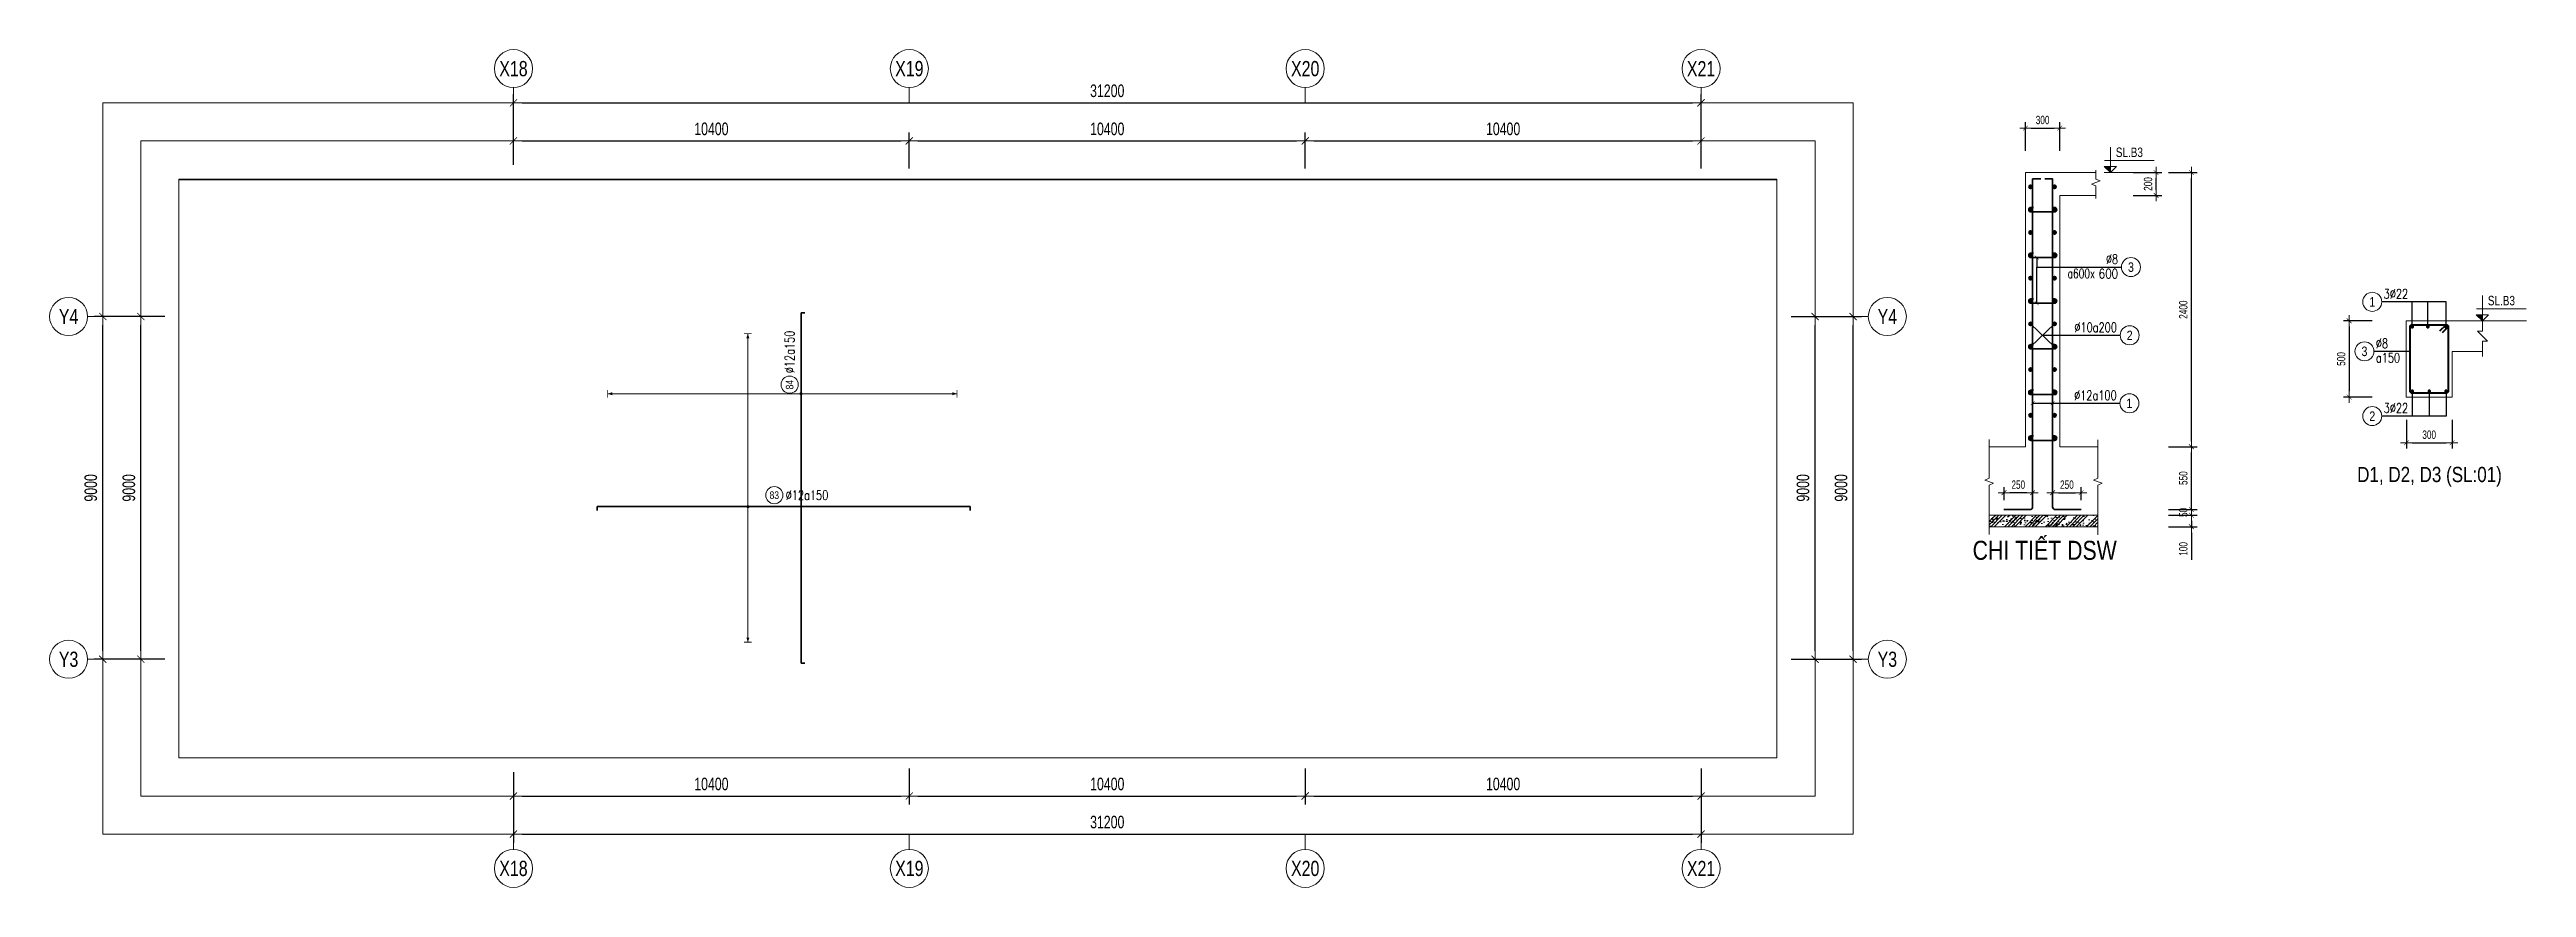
# Model space of a CAD drawing. Header units: millimetres. Extents: x -259680 to 953914, y -429648 to 90611.
# Drawn here: x 212596 to 277669, y -429648 to -407645 of the extents above; entities that cross this region are included whole.
import ezdxf
from ezdxf.enums import TextEntityAlignment as Align

# ---------------------------------------------------------------- set-up
doc = ezdxf.new("R2010")
doc.units = ezdxf.units.MM
doc.linetypes.add('POD_Grid$0$CENTER2', pattern=[1.125, 0.75, -0.125, 0.125, -0.125])
doc.layers.get('0').update_dxf_attribs({"lineweight": 20})
doc.layers.get('Defpoints').update_dxf_attribs({"color": 151, "lineweight": 9})
for name, color, linetype, lineweight in [('NDC_S_ANNO', 7, 'Continuous', 20), ('NDC_S_BREAK-LINE', 1, 'Continuous', 15), ('NDC_S_CONTINUOUS', 3, 'Continuous', 20), ('NDC_S_DIM', 1, 'Continuous', 15), ('NDC_S_ENG TITLE', 3, 'Continuous', 20), ('NDC_S_LEADER', 1, 'Continuous', 15), ('NDC_S_REBAR', 4, 'Continuous', 35), ('NDC_S_STIRRUP', 4, 'Continuous', 40), ('NDC_S_TEXT SYMBOL', 7, 'Continuous', 20), ('NDC_S_THIN LINE', 8, 'Continuous', 9), ('NDC_S_VN TEXT', 7, 'Continuous', 20), ('NDC_S_VN TITLE', 6, 'Continuous', 35), ('POD_Grid$0$NDC_S_AXIS', 5, 'POD_Grid$0$CENTER2', 13), ('POD_Grid$0$NDC_S_SYMBOL', 1, 'Continuous', 15), ('POD_Grid$0$NDC_S_TEXT SYMBOL', 7, 'Continuous', 20)]:
    doc.layers.add(name, color=color, linetype=linetype, lineweight=lineweight)
doc.styles.add('ARIAL', font='arial.ttf', dxfattribs={"width": 0.8})
doc.styles.add('NDC_ANNO', font='', dxfattribs={"width": 0.8})
doc.styles.add('NDC_DIM', font='', dxfattribs={"width": 0.75})
doc.styles.add('NDC_EN TXT', font='romans.shx', dxfattribs={"width": 0.8})
doc.styles.add('NDC_VIE TXT', font='arial.ttf', dxfattribs={"width": 0.8})
doc.styles.add('POD_Grid$0$NDC_ANNO', font='', dxfattribs={"width": 0.8})
doc.styles.add('ROMANS', font='romans', dxfattribs={"width": 0.75, "bigfont": 'vns'})
doc.styles.get('NDC_ANNO').set_extended_font_data('Dotum')
doc.styles.get('NDC_DIM').set_extended_font_data('Dotum')
doc.styles.get('POD_Grid$0$NDC_ANNO').set_extended_font_data('Dotum')
doc.dimstyles.new('NDC_dim_100', dxfattribs={"dimscale": 100, "dimtxt": 2.2, "dimasz": 1.5, "dimexe": 1.5, "dimexo": 2.5, "dimgap": 1, "dimtad": 1, "dimdec": 0, "dimzin": 0, "dimdsep": 46, "dimtxsty": 'NDC_DIM', "dimblk": 'DIMMARK', "dimcen": 0.09, "dimdle": 1.2, "dimclrd": 1, "dimclre": 1, "dimclrt": 3, "dimadec": 0, "dimazin": 0, "dimtfac": 1, "dimtdec": 0, "dimtix": 1, "dimtofl": 0, "dimtmove": 0, "dimatfit": 3, "dimfxl": 6, "dimfxlon": 1, "dimtolj": 1, "dimtzin": 0, "dimarcsym": 0})
doc.dimstyles.new('NDC_dim_100_sc3', dxfattribs={"dimscale": 100, "dimtxt": 2.2, "dimasz": 1.5, "dimexe": 1.5, "dimexo": 2.5, "dimgap": 1, "dimtad": 1, "dimdec": 0, "dimlfac": 0.333333, "dimzin": 0, "dimdsep": 46, "dimtxsty": 'NDC_DIM', "dimblk": 'DIMMARK', "dimcen": 0.09, "dimdle": 1.2, "dimclrd": 1, "dimclre": 1, "dimclrt": 3, "dimadec": 0, "dimazin": 0, "dimtfac": 1, "dimtdec": 0, "dimtix": 1, "dimtofl": 0, "dimtmove": 0, "dimatfit": 3, "dimfxl": 6, "dimfxlon": 1, "dimtolj": 1, "dimtzin": 0, "dimarcsym": 0})
doc.dimstyles.new('NDC_dim_150', dxfattribs={"dimscale": 150, "dimtxt": 2.2, "dimasz": 1.5, "dimexe": 1.5, "dimexo": 2.5, "dimgap": 1, "dimtad": 1, "dimdec": 0, "dimzin": 0, "dimdsep": 46, "dimtxsty": 'NDC_DIM', "dimblk": 'DIMMARK', "dimcen": 0.09, "dimdle": 1.2, "dimclrd": 1, "dimclre": 1, "dimclrt": 3, "dimadec": 0, "dimazin": 0, "dimtfac": 1, "dimtdec": 0, "dimtix": 1, "dimtofl": 0, "dimtmove": 0, "dimatfit": 3, "dimfxl": 6, "dimfxlon": 1, "dimtolj": 1, "dimtzin": 0, "dimarcsym": 0})
doc.dimstyles.new('NDC_dim_25', dxfattribs={"dimscale": 25, "dimtxt": 2.2, "dimasz": 1.5, "dimexe": 1.5, "dimexo": 2.5, "dimgap": 1, "dimtad": 1, "dimdec": 0, "dimzin": 0, "dimdsep": 46, "dimtxsty": 'NDC_DIM', "dimblk": 'DIMMARK', "dimcen": 0.09, "dimdle": 1.2, "dimclrd": 1, "dimclre": 1, "dimclrt": 3, "dimadec": 0, "dimazin": 0, "dimtfac": 1, "dimtdec": 0, "dimtix": 1, "dimtofl": 0, "dimtmove": 0, "dimatfit": 3, "dimfxl": 6, "dimfxlon": 1, "dimtolj": 1, "dimtzin": 0, "dimarcsym": 0})

msp = doc.modelspace()

# ---------------------------------------------------------------- texts
at = {"layer": 'NDC_S_VN TEXT', "color": 3, "style": 'ROMANS', "width": 0.7}
msp.add_text('a600x', height=250, dxfattribs=at).set_placement((265612.6, -413649.4))

# ---------------------------------------------------------------- blocks, each defined once
blk = doc.blocks.new('DIMMARK')
at = {"layer": 'NDC_S_DIM', "color": 1}
blk.add_line((-1.5, 0), (1, 0), dxfattribs=at)
at = {"layer": 'NDC_S_DIM', "color": 2, "const_width": 0.1}
blk.add_lwpolyline([(-0.42, -0.42), (0.42, 0.42)], dxfattribs=at)
blk = doc.blocks.new('*D247')
at = {"layer": 'Defpoints', "color": 0, "transparency": 16777216}
for p in [(266698, -410875), (268865, -410875), (266848, -418075)]:
    blk.add_point(p, dxfattribs=at)
at = {"layer": 'NDC_S_DIM', "color": 1, "lineweight": -2, "transparency": 16777216}
for p, q in [((268265, -410875), (269015, -410875)), ((268865, -417925), (268865, -411025)), ((268265, -418075), (269015, -418075))]:
    blk.add_line(p, q, dxfattribs=at)
at = {"layer": 'NDC_S_DIM', "color": 1, "lineweight": -2, "transparency": 16777216, "xscale": 150, "yscale": 150, "zscale": 150}
for p, rotation in [((268865, -410875), 90), ((268865, -418075), 270)]:
    blk.add_blockref('DIMMARK', p, dxfattribs=dict(at, rotation=rotation))
at = {"layer": 'NDC_S_DIM', "color": 3, "transparency": 16777216, "insert": (268654, -414475), "char_height": 220, "attachment_point": 5, "rotation": 90, "style": 'NDC_DIM'}
blk.add_mtext('\\A1;2400', dxfattribs=at)
blk = doc.blocks.new('*D248')
at = {"layer": 'Defpoints', "color": 0, "transparency": 16777216}
for p in [(266848, -418075), (268865, -418075), (266848, -419725)]:
    blk.add_point(p, dxfattribs=at)
at = {"layer": 'NDC_S_DIM', "color": 1, "lineweight": -2, "transparency": 16777216}
for p, q in [((268265, -418075), (269015, -418075)), ((268865, -419575), (268865, -418225)), ((268265, -419725), (269015, -419725))]:
    blk.add_line(p, q, dxfattribs=at)
at = {"layer": 'NDC_S_DIM', "color": 1, "lineweight": -2, "transparency": 16777216, "xscale": 150, "yscale": 150, "zscale": 150}
for p, rotation in [((268865, -418075), 90), ((268865, -419725), 270)]:
    blk.add_blockref('DIMMARK', p, dxfattribs=dict(at, rotation=rotation))
at = {"layer": 'NDC_S_DIM', "color": 3, "transparency": 16777216, "insert": (268654, -418900), "char_height": 220, "attachment_point": 5, "rotation": 90, "style": 'NDC_DIM'}
blk.add_mtext('\\A1;550', dxfattribs=at)
blk = doc.blocks.new('*D249')
at = {"layer": 'Defpoints', "color": 0, "transparency": 16777216}
for p in [(265971, -419283), (265221, -419725), (265971, -419725)]:
    blk.add_point(p, dxfattribs=at)
at = {"layer": 'NDC_S_DIM', "color": 1, "lineweight": -2, "transparency": 16777216}
for p, q in [((265221, -419475), (265221, -419133)), ((265371, -419283), (265821, -419283)), ((265971, -419475), (265971, -419133))]:
    blk.add_line(p, q, dxfattribs=at)
at = {"layer": 'NDC_S_DIM', "color": 1, "lineweight": -2, "transparency": 16777216, "xscale": 150, "yscale": 150, "zscale": 150, "rotation": 180}
blk.add_blockref('DIMMARK', (265221, -419283), dxfattribs=at)
at = {"layer": 'NDC_S_DIM', "color": 1, "lineweight": -2, "transparency": 16777216, "xscale": 150, "yscale": 150, "zscale": 150}
blk.add_blockref('DIMMARK', (265971, -419283), dxfattribs=at)
at = {"layer": 'NDC_S_DIM', "color": 3, "transparency": 16777216, "insert": (265596, -419072), "char_height": 220, "attachment_point": 5, "style": 'NDC_DIM'}
blk.add_mtext('\\A1;250', dxfattribs=at)
blk = doc.blocks.new('*D250')
at = {"layer": 'Defpoints', "color": 0, "transparency": 16777216}
for p in [(263943, -419283), (263943, -419725), (264693, -419725)]:
    blk.add_point(p, dxfattribs=at)
at = {"layer": 'NDC_S_DIM', "color": 1, "lineweight": -2, "transparency": 16777216}
for p, q in [((263943, -419475), (263943, -419133)), ((264543, -419283), (264093, -419283)), ((264693, -419475), (264693, -419133))]:
    blk.add_line(p, q, dxfattribs=at)
at = {"layer": 'NDC_S_DIM', "color": 1, "lineweight": -2, "transparency": 16777216, "xscale": 150, "yscale": 150, "zscale": 150, "rotation": 180}
blk.add_blockref('DIMMARK', (263943, -419283), dxfattribs=at)
at = {"layer": 'NDC_S_DIM', "color": 1, "lineweight": -2, "transparency": 16777216, "xscale": 150, "yscale": 150, "zscale": 150}
blk.add_blockref('DIMMARK', (264693, -419283), dxfattribs=at)
at = {"layer": 'NDC_S_DIM', "color": 3, "transparency": 16777216, "insert": (264318, -419072), "char_height": 220, "attachment_point": 5, "style": 'NDC_DIM'}
blk.add_mtext('\\A1;250', dxfattribs=at)
blk = doc.blocks.new('*D251')
at = {"layer": 'Defpoints', "color": 0, "transparency": 16777216}
for p in [(266848, -419725), (266848, -419875), (268865, -419725)]:
    blk.add_point(p, dxfattribs=at)
at = {"layer": 'NDC_S_DIM', "color": 1, "lineweight": -2, "transparency": 16777216}
for p, q in [((268865, -419575), (268865, -419425)), ((268265, -419725), (269015, -419725)), ((268265, -419875), (269015, -419875)), ((268865, -420025), (268865, -420175))]:
    blk.add_line(p, q, dxfattribs=at)
at = {"layer": 'NDC_S_DIM', "color": 1, "lineweight": -2, "transparency": 16777216, "xscale": 150, "yscale": 150, "zscale": 150}
for p, rotation in [((268865, -419725), 270), ((268865, -419875), 90)]:
    blk.add_blockref('DIMMARK', p, dxfattribs=dict(at, rotation=rotation))
at = {"layer": 'NDC_S_DIM', "color": 3, "transparency": 16777216, "insert": (268654, -419800), "char_height": 220, "attachment_point": 5, "rotation": 90, "style": 'NDC_DIM'}
blk.add_mtext('\\A1;50', dxfattribs=at)
blk = doc.blocks.new('kata_block_CT')
at = {"layer": 'NDC_S_ANNO'}
blk.add_hatch(color=3, dxfattribs=at).paths.add_polyline_path([(0, 1.6), (-1.61, 1.6), (0, 0)])
at = {"layer": 'NDC_S_ANNO', "ltscale": 50}
h = blk.add_hatch(dxfattribs=at)
h.set_pattern_fill('ANSI31', color=256, scale=1.406, style=0)
h.paths.add_polyline_path([(0, 1.6), (0, 0), (1.61, 1.6)])
for p, q in [((11.56, 0), (-1.64, 0)), ((-1.59, 3.14), (11.47, 3.14))]:
    blk.add_line(p, q, dxfattribs=at)
for points in [[(0, 6.69), (0, 0)], [(0, 0), (-1.61, 1.6), (0, 1.6)], [(0, 0), (1.61, 1.6), (0, 1.6)]]:
    blk.add_lwpolyline(points, dxfattribs=at)
at = {"layer": 'NDC_S_ANNO', "color": 8, "ltscale": 50}
blk.add_lwpolyline([(0, 0), (-1.61, 1.6), (0, 1.6)], dxfattribs=at)
at = {"layer": 'NDC_S_TEXT SYMBOL', "color": 3, "style": 'NDC_ANNO', "width": 0.8}
blk.add_attdef('CT', (1.41, 4.07), '', height=2.5, dxfattribs=at)
blk = doc.blocks.new('*U242')
blk.add_circle((2.5, 0), 2.5)
at = {"layer": 'NDC_S_VN TEXT', "color": 3, "style": 'NDC_EN TXT', "width": 0.75}
blk.add_attdef('DK2', text='', height=2.5, dxfattribs=at).set_placement((-0.85, 0.85), align=Align.RIGHT)
at = {"layer": 'NDC_S_VN TEXT', "color": 7, "style": 'ARIAL', "width": 0.8}
blk.add_attdef('SH3', text='', height=2.5, dxfattribs=at).set_placement((2.5, 0), align=Align.MIDDLE)
blk = doc.blocks.new('*U245')
at = {"layer": 'NDC_S_REBAR'}
blk.add_hatch(color=6, dxfattribs=at).paths.add_polyline_path([(-32, -32, 1), (32, 32, 1)])
at = {"layer": 'NDC_S_REBAR', "color": 6}
blk.add_circle((0, 0), 45.2, dxfattribs=at)
blk = doc.blocks.new('*U246')
at = {"layer": 'NDC_S_DIM', "color": 0, "linetype": 'ByBlock', "lineweight": -2, "transparency": 16777216}
for p in [(0, 6600), (0, 6000), (0, 5400), (0, 4800), (0, 4200), (0, 3600), (0, 3000), (0, 2400), (0, 1800), (0, 1200), (0, 600), (0, 0)]:
    blk.add_blockref('*U245', p, dxfattribs=at)
blk = doc.blocks.new('*U243')
at = {"layer": 'NDC_S_REBAR'}
blk.add_hatch(color=6, dxfattribs=at).paths.add_polyline_path([(-32, -32, 1), (32, 32, 1)])
at = {"layer": 'NDC_S_REBAR', "color": 6}
blk.add_circle((0, 0), 45.2, dxfattribs=at)
blk = doc.blocks.new('*U244')
at = {"layer": 'NDC_S_DIM', "color": 0, "linetype": 'ByBlock', "lineweight": -2, "transparency": 16777216}
for p in [(0, 6600), (0, 6000), (0, 5400), (0, 4800), (0, 4200), (0, 3600), (0, 3000), (0, 2400), (0, 1800), (0, 1200), (0, 600), (0, 0)]:
    blk.add_blockref('*U243', p, dxfattribs=at)
blk = doc.blocks.new('*U240')
blk.add_circle((2.5, 0), 2.5)
at = {"layer": 'NDC_S_VN TEXT', "color": 3, "style": 'NDC_EN TXT', "width": 0.75}
blk.add_attdef('DK2', text='', height=2.5, dxfattribs=at).set_placement((-0.85, 0.85), align=Align.RIGHT)
at = {"layer": 'NDC_S_VN TEXT', "color": 7, "style": 'ARIAL', "width": 0.8}
blk.add_attdef('SH3', text='', height=2.5, dxfattribs=at).set_placement((2.5, 0), align=Align.MIDDLE)
blk = doc.blocks.new('*U241')
blk.add_circle((2.5, 0), 2.5)
at = {"layer": 'NDC_S_VN TEXT', "color": 3, "style": 'NDC_EN TXT'}
for tag, width, p in [('DK2', 0.75, (-0.85, 0.85)), ('KC2', 0.8, (-0.85, -2.97))]:
    blk.add_attdef(tag, text='', height=2.5, dxfattribs=dict(at, width=width)).set_placement(p, align=Align.RIGHT)
at = {"layer": 'NDC_S_VN TEXT', "color": 7, "style": 'ARIAL', "width": 0.8}
blk.add_attdef('SH3', text='', height=2.5, dxfattribs=at).set_placement((2.5, 0), align=Align.MIDDLE)
blk = doc.blocks.new('Drawing name_symbol')
at = {"layer": 'NDC_S_ENG TITLE', "style": 'NDC_EN TXT', "width": 0.8}
blk.add_attdef('SECTDET1', text='', height=5, dxfattribs=at).set_placement((0, 1.01), align=Align.CENTER)
at = {"layer": 'NDC_S_TEXT SYMBOL', "lineweight": 25, "style": 'NDC_ANNO', "width": 0.8}
blk.add_attdef('SSCALE', text='', height=2.5, dxfattribs=at).set_placement((0, -4), align=Align.CENTER)
at = {"layer": 'NDC_S_VN TITLE', "style": 'NDC_VIE TXT', "width": 0.8}
blk.add_attdef('SECTDET2', text='', height=5, dxfattribs=at).set_placement((0, 7.97), align=Align.CENTER)
blk = doc.blocks.new('*D252')
at = {"layer": 'Defpoints', "color": 0, "transparency": 16777216}
for p in [(266848, -419875), (266848, -420175), (268865, -419875)]:
    blk.add_point(p, dxfattribs=at)
at = {"layer": 'NDC_S_DIM', "color": 1, "lineweight": -2, "transparency": 16777216}
for p, q in [((268865, -419725), (268865, -419575)), ((268265, -419875), (269015, -419875)), ((268265, -420175), (269015, -420175)), ((268865, -420325), (268865, -421041))]:
    blk.add_line(p, q, dxfattribs=at)
at = {"layer": 'NDC_S_DIM', "color": 1, "lineweight": -2, "transparency": 16777216, "xscale": 150, "yscale": 150, "zscale": 150}
for p, rotation in [((268865, -419875), 270), ((268865, -420175), 90)]:
    blk.add_blockref('DIMMARK', p, dxfattribs=dict(at, rotation=rotation))
at = {"layer": 'NDC_S_DIM', "color": 3, "transparency": 16777216, "insert": (268654, -420758), "char_height": 220, "attachment_point": 5, "rotation": 90, "style": 'NDC_DIM'}
blk.add_mtext('\\A1;100', dxfattribs=at)
blk = doc.blocks.new('*D253')
at = {"layer": 'Defpoints', "color": 0, "transparency": 16777216}
for p in [(265407, -409706), (264507, -410875), (265407, -411475)]:
    blk.add_point(p, dxfattribs=at)
at = {"layer": 'NDC_S_DIM', "color": 1, "lineweight": -2, "transparency": 16777216}
for p, q in [((264507, -410306), (264507, -409556)), ((264657, -409706), (265257, -409706)), ((265407, -410306), (265407, -409556))]:
    blk.add_line(p, q, dxfattribs=at)
at = {"layer": 'NDC_S_DIM', "color": 1, "lineweight": -2, "transparency": 16777216, "xscale": 150, "yscale": 150, "zscale": 150, "rotation": 180}
blk.add_blockref('DIMMARK', (264507, -409706), dxfattribs=at)
at = {"layer": 'NDC_S_DIM', "color": 1, "lineweight": -2, "transparency": 16777216, "xscale": 150, "yscale": 150, "zscale": 150}
blk.add_blockref('DIMMARK', (265407, -409706), dxfattribs=at)
at = {"layer": 'NDC_S_DIM', "color": 3, "transparency": 16777216, "insert": (264957, -409496), "char_height": 220, "attachment_point": 5, "style": 'NDC_DIM'}
blk.add_mtext('\\A1;300', dxfattribs=at)
blk = doc.blocks.new('*U254')
at = {"layer": 'NDC_S_REBAR'}
blk.add_lwpolyline([(-246, 58), (-311, 58, 1), (-311, -58), (311, -58, 1), (311, 58), (246, 58)], format="xyb", dxfattribs=at)
blk = doc.blocks.new('*U255')
at = {"color": 0, "linetype": 'ByBlock', "lineweight": -2, "transparency": 16777216}
for p in [(0, 6000), (0, 4800), (0, 3600), (0, 2400), (0, 1200), (0, 0)]:
    blk.add_blockref('*U254', p, dxfattribs=at)
blk = doc.blocks.new('*D256')
at = {"layer": 'Defpoints', "color": 0, "transparency": 16777216}
for p in [(266499, -410875), (267939, -410875), (266499, -411475)]:
    blk.add_point(p, dxfattribs=at)
at = {"layer": 'NDC_S_DIM', "color": 1, "lineweight": -2, "transparency": 16777216}
for p, q in [((267339, -410875), (268089, -410875)), ((267939, -411325), (267939, -411025)), ((267339, -411475), (268089, -411475))]:
    blk.add_line(p, q, dxfattribs=at)
at = {"layer": 'NDC_S_DIM', "color": 1, "lineweight": -2, "transparency": 16777216, "xscale": 150, "yscale": 150, "zscale": 150}
for p, rotation in [((267939, -410875), 90), ((267939, -411475), 270)]:
    blk.add_blockref('DIMMARK', p, dxfattribs=dict(at, rotation=rotation))
at = {"layer": 'NDC_S_DIM', "color": 3, "transparency": 16777216, "insert": (267728, -411175), "char_height": 220, "attachment_point": 5, "rotation": 90, "style": 'NDC_DIM'}
blk.add_mtext('\\A1;200', dxfattribs=at)
blk = doc.blocks.new('kata_block_TD')
at = {"color": 6, "linetype": 'ByBlock', "lineweight": -2, "style": 'ARIAL', "width": 0.8}
blk.add_attdef('SECTDET2', text='', height=5, dxfattribs=at).set_placement((0, 7.97), align=Align.CENTER)
at = {"color": 0, "linetype": 'ByBlock', "lineweight": -2, "style": 'ARIAL', "width": 0.8}
blk.add_attdef('SECTDET1', text='', height=5, dxfattribs=at).set_placement((0, 1.47), align=Align.CENTER)
at = {"color": 3, "lineweight": 25, "style": 'ARIAL', "width": 0.8}
blk.add_attdef('SSCALE', text='', height=2.5, dxfattribs=at).set_placement((0, -4), align=Align.CENTER)
blk = doc.blocks.new('*D262')
at = {"layer": 'Defpoints', "color": 0, "transparency": 16777216}
for p in [(274513, -416770), (275713, -416770), (275713, -417970)]:
    blk.add_point(p, dxfattribs=at)
at = {"layer": 'NDC_S_DIM', "color": 1, "lineweight": -2, "transparency": 16777216}
for p, q in [((274513, -417370), (274513, -418120)), ((275713, -417370), (275713, -418120)), ((274663, -417970), (275563, -417970))]:
    blk.add_line(p, q, dxfattribs=at)
at = {"layer": 'NDC_S_DIM', "color": 1, "lineweight": -2, "transparency": 16777216, "xscale": 150, "yscale": 150, "zscale": 150, "rotation": 180}
blk.add_blockref('DIMMARK', (274513, -417970), dxfattribs=at)
at = {"layer": 'NDC_S_DIM', "color": 1, "lineweight": -2, "transparency": 16777216, "xscale": 150, "yscale": 150, "zscale": 150}
blk.add_blockref('DIMMARK', (275713, -417970), dxfattribs=at)
at = {"layer": 'NDC_S_DIM', "color": 3, "transparency": 16777216, "insert": (275113, -417760), "char_height": 220, "attachment_point": 5, "style": 'NDC_DIM'}
blk.add_mtext('\\A1;300', dxfattribs=at)
blk = doc.blocks.new('*D263')
at = {"layer": 'Defpoints', "color": 0, "transparency": 16777216}
for p in [(274513, -414770), (273013, -416770), (274513, -416770)]:
    blk.add_point(p, dxfattribs=at)
at = {"layer": 'NDC_S_DIM', "color": 1, "lineweight": -2, "transparency": 16777216}
for p, q in [((273613, -414770), (272863, -414770)), ((273013, -414920), (273013, -416620)), ((273613, -416770), (272863, -416770))]:
    blk.add_line(p, q, dxfattribs=at)
at = {"layer": 'NDC_S_DIM', "color": 1, "lineweight": -2, "transparency": 16777216, "xscale": 150, "yscale": 150, "zscale": 150}
for p, rotation in [((273013, -414770), 90), ((273013, -416770), 270)]:
    blk.add_blockref('DIMMARK', p, dxfattribs=dict(at, rotation=rotation))
at = {"layer": 'NDC_S_DIM', "color": 3, "transparency": 16777216, "insert": (272802, -415770), "char_height": 220, "attachment_point": 5, "rotation": 90, "style": 'NDC_DIM'}
blk.add_mtext('\\A1;500', dxfattribs=at)
blk = doc.blocks.new('kata_block_THEP')
at = {"layer": 'NDC_S_REBAR', "color": 0}
for p, q in [((-0.5, 0), (0.5, 0)), ((-0.35, 0.35), (0.35, -0.35)), ((0.35, 0.35), (-0.35, -0.35)), ((0, 0.5), (0, -0.5))]:
    blk.add_line(p, q, dxfattribs=at)
at = {"layer": 'NDC_S_REBAR', "color": 0, "const_width": 0.0833}
blk.add_lwpolyline([(-0.5, 0, 1), (0.5, 0, 1), (-0.5, 0, 1)], format="xyb", dxfattribs=at)
blk = doc.blocks.new('*U259')
blk.add_circle((-2.5, 0), 2.5)
at = {"layer": 'NDC_S_VN TEXT', "color": 7, "style": 'ARIAL', "width": 0.8}
blk.add_attdef('SH2', text='', height=2.5, dxfattribs=at).set_placement((-2.5, 0), align=Align.MIDDLE)
at = {"layer": 'NDC_S_VN TEXT', "color": 3, "style": 'NDC_EN TXT', "width": 0.75}
blk.add_attdef('DK1', (0.5, 0.85), '', height=2.5, dxfattribs=at)
blk = doc.blocks.new('*U260')
blk.add_circle((-2.5, 0), 2.5)
at = {"layer": 'NDC_S_VN TEXT', "color": 7, "style": 'ARIAL', "width": 0.8}
blk.add_attdef('SH2', text='', height=2.5, dxfattribs=at).set_placement((-2.5, 0), align=Align.MIDDLE)
at = {"layer": 'NDC_S_VN TEXT', "color": 3, "style": 'NDC_EN TXT', "width": 0.75}
blk.add_attdef('DK1', (0.5, 0.85), '', height=2.5, dxfattribs=at)
blk = doc.blocks.new('*U261')
blk.add_circle((-2.5, 0), 2.5)
at = {"layer": 'NDC_S_VN TEXT', "color": 7, "style": 'ARIAL', "width": 0.8}
blk.add_attdef('SH2', text='', height=2.5, dxfattribs=at).set_placement((-2.5, 0), align=Align.MIDDLE)
at = {"layer": 'NDC_S_VN TEXT', "color": 3, "style": 'NDC_EN TXT', "width": 0.75}
for tag, p in [('DK1', (0.5, 0.85)), ('KC1', (0.5, -2.97))]:
    blk.add_attdef(tag, p, '', height=2.5, dxfattribs=at)
blk = doc.blocks.new('*U230')
at = {"layer": 'POD_Grid$0$NDC_S_SYMBOL'}
blk.add_line((0, 5), (0, 9), dxfattribs=at)
blk.add_circle((0, 0), 5, dxfattribs=at)
at = {"layer": 'POD_Grid$0$NDC_S_TEXT SYMBOL', "color": 7, "style": 'POD_Grid$0$NDC_ANNO', "width": 0.8}
blk.add_attdef('GRID', text='', height=4, dxfattribs=at).set_placement((0, 0), align=Align.MIDDLE)
blk = doc.blocks.new('*D366')
at = {"layer": 'Defpoints', "color": 0, "transparency": 16777216}
for p in [(224784, -426248), (255984, -426248), (255984, -428248)]:
    blk.add_point(p, dxfattribs=at)
at = {"layer": 'NDC_S_DIM', "color": 1, "lineweight": -2, "transparency": 16777216}
for p, q in [((224784, -427348), (224784, -428473)), ((255984, -427348), (255984, -428473)), ((225009, -428248), (255759, -428248))]:
    blk.add_line(p, q, dxfattribs=at)
at = {"layer": 'NDC_S_DIM', "color": 1, "lineweight": -2, "transparency": 16777216, "xscale": 225, "yscale": 225, "zscale": 225, "rotation": 180}
blk.add_blockref('DIMMARK', (224784, -428248), dxfattribs=at)
at = {"layer": 'NDC_S_DIM', "color": 1, "lineweight": -2, "transparency": 16777216, "xscale": 225, "yscale": 225, "zscale": 225}
blk.add_blockref('DIMMARK', (255984, -428248), dxfattribs=at)
at = {"layer": 'NDC_S_DIM', "color": 3, "transparency": 16777216, "insert": (240384, -427933), "char_height": 330, "attachment_point": 5, "style": 'NDC_DIM'}
blk.add_mtext('\\A1;31200', dxfattribs=at)
blk = doc.blocks.new('*D367')
at = {"layer": 'Defpoints', "color": 0, "transparency": 16777216}
for p in [(235184, -426148), (224784, -426248), (235184, -427248)]:
    blk.add_point(p, dxfattribs=at)
at = {"layer": 'NDC_S_DIM', "color": 1, "lineweight": -2, "transparency": 16777216}
for p, q in [((224784, -426623), (224784, -427473)), ((235184, -426523), (235184, -427473)), ((225009, -427248), (234959, -427248))]:
    blk.add_line(p, q, dxfattribs=at)
at = {"layer": 'NDC_S_DIM', "color": 1, "lineweight": -2, "transparency": 16777216, "xscale": 225, "yscale": 225, "zscale": 225, "rotation": 180}
blk.add_blockref('DIMMARK', (224784, -427248), dxfattribs=at)
at = {"layer": 'NDC_S_DIM', "color": 1, "lineweight": -2, "transparency": 16777216, "xscale": 225, "yscale": 225, "zscale": 225}
blk.add_blockref('DIMMARK', (235184, -427248), dxfattribs=at)
at = {"layer": 'NDC_S_DIM', "color": 3, "transparency": 16777216, "insert": (229984, -426933), "char_height": 330, "attachment_point": 5, "style": 'NDC_DIM'}
blk.add_mtext('\\A1;10400', dxfattribs=at)
blk = doc.blocks.new('*D368')
at = {"layer": 'Defpoints', "color": 0, "transparency": 16777216}
for p in [(245584, -426148), (235184, -426248), (245584, -427248)]:
    blk.add_point(p, dxfattribs=at)
at = {"layer": 'NDC_S_DIM', "color": 1, "lineweight": -2, "transparency": 16777216}
for p, q in [((235184, -426623), (235184, -427473)), ((245584, -426523), (245584, -427473)), ((235409, -427248), (245359, -427248))]:
    blk.add_line(p, q, dxfattribs=at)
at = {"layer": 'NDC_S_DIM', "color": 1, "lineweight": -2, "transparency": 16777216, "xscale": 225, "yscale": 225, "zscale": 225, "rotation": 180}
blk.add_blockref('DIMMARK', (235184, -427248), dxfattribs=at)
at = {"layer": 'NDC_S_DIM', "color": 1, "lineweight": -2, "transparency": 16777216, "xscale": 225, "yscale": 225, "zscale": 225}
blk.add_blockref('DIMMARK', (245584, -427248), dxfattribs=at)
at = {"layer": 'NDC_S_DIM', "color": 3, "transparency": 16777216, "insert": (240384, -426933), "char_height": 330, "attachment_point": 5, "style": 'NDC_DIM'}
blk.add_mtext('\\A1;10400', dxfattribs=at)
blk = doc.blocks.new('*D369')
at = {"layer": 'Defpoints', "color": 0, "transparency": 16777216}
for p in [(255984, -426148), (245584, -426248), (255984, -427248)]:
    blk.add_point(p, dxfattribs=at)
at = {"layer": 'NDC_S_DIM', "color": 1, "lineweight": -2, "transparency": 16777216}
for p, q in [((245584, -426623), (245584, -427473)), ((255984, -426523), (255984, -427473)), ((245809, -427248), (255759, -427248))]:
    blk.add_line(p, q, dxfattribs=at)
at = {"layer": 'NDC_S_DIM', "color": 1, "lineweight": -2, "transparency": 16777216, "xscale": 225, "yscale": 225, "zscale": 225, "rotation": 180}
blk.add_blockref('DIMMARK', (245584, -427248), dxfattribs=at)
at = {"layer": 'NDC_S_DIM', "color": 1, "lineweight": -2, "transparency": 16777216, "xscale": 225, "yscale": 225, "zscale": 225}
blk.add_blockref('DIMMARK', (255984, -427248), dxfattribs=at)
at = {"layer": 'NDC_S_DIM', "color": 3, "transparency": 16777216, "insert": (250784, -426933), "char_height": 330, "attachment_point": 5, "style": 'NDC_DIM'}
blk.add_mtext('\\A1;10400', dxfattribs=at)
blk = doc.blocks.new('*U231')
at = {"layer": 'POD_Grid$0$NDC_S_SYMBOL'}
blk.add_line((5, 0), (9, 0), dxfattribs=at)
blk.add_circle((0, 0), 5, dxfattribs=at)
at = {"layer": 'POD_Grid$0$NDC_S_TEXT SYMBOL', "color": 7, "style": 'POD_Grid$0$NDC_ANNO', "width": 0.8}
blk.add_attdef('GRID', text='', height=4, rotation=270, dxfattribs=at).set_placement((0, 0), align=Align.MIDDLE)
blk = doc.blocks.new('*D370')
at = {"layer": 'Defpoints', "color": 0, "transparency": 16777216}
for p in [(257978, -414656), (259978, -414656), (257978, -423656)]:
    blk.add_point(p, dxfattribs=at)
at = {"layer": 'NDC_S_DIM', "color": 1, "lineweight": -2, "transparency": 16777216}
for p, q in [((259078, -414656), (260203, -414656)), ((259978, -423431), (259978, -414881)), ((259078, -423656), (260203, -423656))]:
    blk.add_line(p, q, dxfattribs=at)
at = {"layer": 'NDC_S_DIM', "color": 1, "lineweight": -2, "transparency": 16777216, "xscale": 225, "yscale": 225, "zscale": 225}
for p, rotation in [((259978, -414656), 90), ((259978, -423656), 270)]:
    blk.add_blockref('DIMMARK', p, dxfattribs=dict(at, rotation=rotation))
at = {"layer": 'NDC_S_DIM', "color": 3, "transparency": 16777216, "insert": (259663, -419156), "char_height": 330, "attachment_point": 5, "rotation": 90, "style": 'NDC_DIM'}
blk.add_mtext('\\A1;9000', dxfattribs=at)
blk = doc.blocks.new('*D371')
at = {"layer": 'Defpoints', "color": 0, "transparency": 16777216}
for p in [(257978, -414656), (258978, -414656), (257978, -423656)]:
    blk.add_point(p, dxfattribs=at)
at = {"layer": 'NDC_S_DIM', "color": 1, "lineweight": -2, "transparency": 16777216}
for p, q in [((258353, -414656), (259203, -414656)), ((258978, -423431), (258978, -414881)), ((258353, -423656), (259203, -423656))]:
    blk.add_line(p, q, dxfattribs=at)
at = {"layer": 'NDC_S_DIM', "color": 1, "lineweight": -2, "transparency": 16777216, "xscale": 225, "yscale": 225, "zscale": 225}
for p, rotation in [((258978, -414656), 90), ((258978, -423656), 270)]:
    blk.add_blockref('DIMMARK', p, dxfattribs=dict(at, rotation=rotation))
at = {"layer": 'NDC_S_DIM', "color": 3, "transparency": 16777216, "insert": (258663, -419156), "char_height": 330, "attachment_point": 5, "rotation": 90, "style": 'NDC_DIM'}
blk.add_mtext('\\A1;9000', dxfattribs=at)
blk = doc.blocks.new('*D372')
at = {"layer": 'Defpoints', "color": 0, "transparency": 16777216}
for p in [(255984, -409045), (224784, -411045), (255984, -411045)]:
    blk.add_point(p, dxfattribs=at)
at = {"layer": 'NDC_S_DIM', "color": 1, "lineweight": -2, "transparency": 16777216}
for p, q in [((224784, -409945), (224784, -408820)), ((225009, -409045), (255759, -409045)), ((255984, -409945), (255984, -408820))]:
    blk.add_line(p, q, dxfattribs=at)
at = {"layer": 'NDC_S_DIM', "color": 1, "lineweight": -2, "transparency": 16777216, "xscale": 225, "yscale": 225, "zscale": 225, "rotation": 180}
blk.add_blockref('DIMMARK', (224784, -409045), dxfattribs=at)
at = {"layer": 'NDC_S_DIM', "color": 1, "lineweight": -2, "transparency": 16777216, "xscale": 225, "yscale": 225, "zscale": 225}
blk.add_blockref('DIMMARK', (255984, -409045), dxfattribs=at)
at = {"layer": 'NDC_S_DIM', "color": 3, "transparency": 16777216, "insert": (240384, -408730), "char_height": 330, "attachment_point": 5, "style": 'NDC_DIM'}
blk.add_mtext('\\A1;31200', dxfattribs=at)
blk = doc.blocks.new('*D373')
at = {"layer": 'Defpoints', "color": 0, "transparency": 16777216}
for p in [(235184, -410045), (224784, -411045), (235184, -411145)]:
    blk.add_point(p, dxfattribs=at)
at = {"layer": 'NDC_S_DIM', "color": 1, "lineweight": -2, "transparency": 16777216}
for p, q in [((224784, -410670), (224784, -409820)), ((235184, -410770), (235184, -409820)), ((225009, -410045), (234959, -410045))]:
    blk.add_line(p, q, dxfattribs=at)
at = {"layer": 'NDC_S_DIM', "color": 1, "lineweight": -2, "transparency": 16777216, "xscale": 225, "yscale": 225, "zscale": 225, "rotation": 180}
blk.add_blockref('DIMMARK', (224784, -410045), dxfattribs=at)
at = {"layer": 'NDC_S_DIM', "color": 1, "lineweight": -2, "transparency": 16777216, "xscale": 225, "yscale": 225, "zscale": 225}
blk.add_blockref('DIMMARK', (235184, -410045), dxfattribs=at)
at = {"layer": 'NDC_S_DIM', "color": 3, "transparency": 16777216, "insert": (229984, -409730), "char_height": 330, "attachment_point": 5, "style": 'NDC_DIM'}
blk.add_mtext('\\A1;10400', dxfattribs=at)
blk = doc.blocks.new('*D374')
at = {"layer": 'Defpoints', "color": 0, "transparency": 16777216}
for p in [(245584, -410045), (235184, -411045), (245584, -411145)]:
    blk.add_point(p, dxfattribs=at)
at = {"layer": 'NDC_S_DIM', "color": 1, "lineweight": -2, "transparency": 16777216}
for p, q in [((235184, -410670), (235184, -409820)), ((245584, -410770), (245584, -409820)), ((235409, -410045), (245359, -410045))]:
    blk.add_line(p, q, dxfattribs=at)
at = {"layer": 'NDC_S_DIM', "color": 1, "lineweight": -2, "transparency": 16777216, "xscale": 225, "yscale": 225, "zscale": 225, "rotation": 180}
blk.add_blockref('DIMMARK', (235184, -410045), dxfattribs=at)
at = {"layer": 'NDC_S_DIM', "color": 1, "lineweight": -2, "transparency": 16777216, "xscale": 225, "yscale": 225, "zscale": 225}
blk.add_blockref('DIMMARK', (245584, -410045), dxfattribs=at)
at = {"layer": 'NDC_S_DIM', "color": 3, "transparency": 16777216, "insert": (240384, -409730), "char_height": 330, "attachment_point": 5, "style": 'NDC_DIM'}
blk.add_mtext('\\A1;10400', dxfattribs=at)
blk = doc.blocks.new('*D375')
at = {"layer": 'Defpoints', "color": 0, "transparency": 16777216}
for p in [(255984, -410045), (245584, -411045), (255984, -411145)]:
    blk.add_point(p, dxfattribs=at)
at = {"layer": 'NDC_S_DIM', "color": 1, "lineweight": -2, "transparency": 16777216}
for p, q in [((245584, -410670), (245584, -409820)), ((255984, -410770), (255984, -409820)), ((245809, -410045), (255759, -410045))]:
    blk.add_line(p, q, dxfattribs=at)
at = {"layer": 'NDC_S_DIM', "color": 1, "lineweight": -2, "transparency": 16777216, "xscale": 225, "yscale": 225, "zscale": 225, "rotation": 180}
blk.add_blockref('DIMMARK', (245584, -410045), dxfattribs=at)
at = {"layer": 'NDC_S_DIM', "color": 1, "lineweight": -2, "transparency": 16777216, "xscale": 225, "yscale": 225, "zscale": 225}
blk.add_blockref('DIMMARK', (255984, -410045), dxfattribs=at)
at = {"layer": 'NDC_S_DIM', "color": 3, "transparency": 16777216, "insert": (250784, -409730), "char_height": 330, "attachment_point": 5, "style": 'NDC_DIM'}
blk.add_mtext('\\A1;10400', dxfattribs=at)
blk = doc.blocks.new('*D376')
at = {"layer": 'Defpoints', "color": 0, "transparency": 16777216}
for p in [(213996, -414656), (215996, -414656), (215996, -423656)]:
    blk.add_point(p, dxfattribs=at)
at = {"layer": 'NDC_S_DIM', "color": 1, "lineweight": -2, "transparency": 16777216}
for p, q in [((214896, -414656), (213771, -414656)), ((213996, -423431), (213996, -414881)), ((214896, -423656), (213771, -423656))]:
    blk.add_line(p, q, dxfattribs=at)
at = {"layer": 'NDC_S_DIM', "color": 1, "lineweight": -2, "transparency": 16777216, "xscale": 225, "yscale": 225, "zscale": 225}
for p, rotation in [((213996, -414656), 90), ((213996, -423656), 270)]:
    blk.add_blockref('DIMMARK', p, dxfattribs=dict(at, rotation=rotation))
at = {"layer": 'NDC_S_DIM', "color": 3, "transparency": 16777216, "insert": (213681, -419156), "char_height": 330, "attachment_point": 5, "rotation": 90, "style": 'NDC_DIM'}
blk.add_mtext('\\A1;9000', dxfattribs=at)
blk = doc.blocks.new('*D377')
at = {"layer": 'Defpoints', "color": 0, "transparency": 16777216}
for p in [(214996, -414656), (215996, -414656), (215996, -423656)]:
    blk.add_point(p, dxfattribs=at)
at = {"layer": 'NDC_S_DIM', "color": 1, "lineweight": -2, "transparency": 16777216}
for p, q in [((215621, -414656), (214771, -414656)), ((214996, -423431), (214996, -414881)), ((215621, -423656), (214771, -423656))]:
    blk.add_line(p, q, dxfattribs=at)
at = {"layer": 'NDC_S_DIM', "color": 1, "lineweight": -2, "transparency": 16777216, "xscale": 225, "yscale": 225, "zscale": 225}
for p, rotation in [((214996, -414656), 90), ((214996, -423656), 270)]:
    blk.add_blockref('DIMMARK', p, dxfattribs=dict(at, rotation=rotation))
at = {"layer": 'NDC_S_DIM', "color": 3, "transparency": 16777216, "insert": (214681, -419156), "char_height": 330, "attachment_point": 5, "rotation": 90, "style": 'NDC_DIM'}
blk.add_mtext('\\A1;9000', dxfattribs=at)
blk = doc.blocks.new('*U380')
h = blk.add_hatch(color=6)
edge = h.paths.add_edge_path()
edge.add_arc((-2.99, 0), 0.3, 0, 360)
at = {"layer": 'NDC_S_DIM', "color": 8}
for q in [(-2.99, 45.41), (-2.99, -35.59)]:
    blk.add_line((-2.99, 0), q, dxfattribs=at)
for points in [[(-3.99, 45.41, 0.2, 0.2, 0), (-1.99, 45.41, 0, 0, 0)], [(-3.99, -35.59, 0.2, 0.2, 0), (-1.99, -35.59, 0, 0, 0)]]:
    blk.add_lwpolyline(points, format="xyseb", dxfattribs=at)
at = {"layer": 'NDC_S_DIM', "color": 6}
blk.add_circle((-2.99, 0), 0.3, dxfattribs=at)
at = {"layer": 'NDC_S_DIM'}
blk.add_circle((3.96, 3), 2.25, dxfattribs=at)
at = {"layer": 'NDC_S_DIM', "color": 8}
for points in [[(-3.39, 44.21), (-2.99, 45.41), (-2.59, 44.21)], [(-3.39, -34.39), (-2.99, -35.59), (-2.59, -34.39)]]:
    blk.add_solid(points, dxfattribs=at)
at = {"layer": 'NDC_S_REBAR'}
for p, q in [((0, 0), (-42.57, 0)), ((-42.57, 0), (-42.57, -1)), ((0, 0), (55.43, 0)), ((55.43, 0), (55.43, -1))]:
    blk.add_line(p, q, dxfattribs=at)
at = {"layer": 'NDC_S_VN TEXT', "style": 'ARIAL', "width": 0.8}
blk.add_attdef('KHT', text='', height=2, dxfattribs=at).set_placement((3.96, 3), align=Align.MIDDLE_CENTER)
at = {"layer": 'NDC_S_VN TEXT', "color": 3, "style": 'NDC_EN TXT', "width": 0.75}
blk.add_attdef('DKT', (6.96, 1.75), '', height=2.5, dxfattribs=at)
blk = doc.blocks.new('*U381')
h = blk.add_hatch(color=6)
edge = h.paths.add_edge_path()
edge.add_arc((-2.99, 0), 0.3, 0, 360)
at = {"layer": 'NDC_S_DIM', "color": 8}
for q in [(-2.99, 50.79), (-2.99, -40.95)]:
    blk.add_line((-2.99, 0), q, dxfattribs=at)
for points in [[(-3.99, 50.79, 0.2, 0.2, 0), (-1.99, 50.79, 0, 0, 0)], [(-3.99, -40.95, 0.2, 0.2, 0), (-1.99, -40.95, 0, 0, 0)]]:
    blk.add_lwpolyline(points, format="xyseb", dxfattribs=at)
at = {"layer": 'NDC_S_DIM', "color": 6}
blk.add_circle((-2.99, 0), 0.3, dxfattribs=at)
at = {"layer": 'NDC_S_DIM'}
blk.add_circle((-0.61, 3), 2.25, dxfattribs=at)
at = {"layer": 'NDC_S_DIM', "color": 8}
for points in [[(-3.39, 49.59), (-2.99, 50.79), (-2.59, 49.59)], [(-3.39, -39.75), (-2.99, -40.95), (-2.59, -39.75)]]:
    blk.add_solid(points, dxfattribs=at)
at = {"layer": 'NDC_S_REBAR'}
for p, q in [((0, 0), (-73.72, 0)), ((-73.72, 0), (-73.72, -1)), ((0, 0), (18.28, 0)), ((18.28, 0), (18.28, -1))]:
    blk.add_line(p, q, dxfattribs=at)
at = {"layer": 'NDC_S_VN TEXT', "style": 'ARIAL', "width": 0.8}
blk.add_attdef('KHT', text='', height=2, dxfattribs=at).set_placement((-0.61, 3), align=Align.MIDDLE_CENTER)
at = {"layer": 'NDC_S_VN TEXT', "color": 3, "style": 'NDC_EN TXT', "width": 0.75}
blk.add_attdef('DKT', (2.39, 1.75), '', height=2.5, dxfattribs=at)

# ---------------------------------------------------------------- dimensions: what is measured, and where the dimension line sits
at = {"layer": 'NDC_S_DIM'}
for base, p1, p2, dimstyle, picture, middle in [((255984.4, -409045.4), (224784.4, -411045.4), (255984.4, -411045.4), 'NDC_dim_150', '*D372', (240384.4, -408730.1)), ((235184.4, -410045.4), (224784.4, -411045.4), (235184.4, -411145.4), 'NDC_dim_150', '*D373', (229984.4, -409730.1)), ((245584.4, -410045.4), (235184.4, -411045.4), (245584.4, -411145.4), 'NDC_dim_150', '*D374', (240384.4, -409730.1)), ((255984.4, -410045.4), (245584.4, -411045.4), (255984.4, -411145.4), 'NDC_dim_150', '*D375', (250784.4, -409730.1)), ((265406.7, -409705.9), (264506.7, -410875.1), (265406.7, -411475.1), 'NDC_dim_100_sc3', '*D253', (264956.7, -409495.8)), ((265970.7, -419282.6), (265220.7, -419725.1), (265970.7, -419725.1), 'NDC_dim_100_sc3', '*D249', (265595.7, -419072.5)), ((235184.4, -427248.2), (224784.4, -426248.2), (235184.4, -426148.2), 'NDC_dim_150', '*D367', (229984.4, -426933)), ((245584.4, -427248.2), (235184.4, -426248.2), (245584.4, -426148.2), 'NDC_dim_150', '*D368', (240384.4, -426933)), ((255984.4, -427248.2), (245584.4, -426248.2), (255984.4, -426148.2), 'NDC_dim_150', '*D369', (250784.4, -426933)), ((255984.4, -428248.2), (224784.4, -426248.2), (255984.4, -426248.2), 'NDC_dim_150', '*D366', (240384.4, -427933))]:
    dim = msp.add_linear_dim(base=base, p1=p1, p2=p2, dimstyle=dimstyle, dxfattribs=at)
    dim.commit()
    dim.dimension.update_dxf_attribs({"geometry": picture, "text_midpoint": middle})
for base, p1, p2, angle, dimstyle, picture, middle in [((267938.5, -410875.1), (266498.8, -411475.1), (266498.8, -410875.1), 90, 'NDC_dim_100_sc3', '*D256', (267728.4, -411175.1)), ((268864.6, -410875.1), (266847.7, -418075.1), (266697.7, -410875.1), 90, 'NDC_dim_100_sc3', '*D247', (268654.5, -414475.1)), ((213996.4, -414656), (215996.4, -423656), (215996.4, -414656), 90, 'NDC_dim_150', '*D376', (213681.2, -419156)), ((214996.4, -414656), (215996.4, -423656), (215996.4, -414656), 90, 'NDC_dim_150', '*D377', (214681.2, -419156)), ((259978.2, -414656), (257978.2, -423656), (257978.2, -414656), 90, 'NDC_dim_150', '*D370', (259663, -419156)), ((258978.2, -414656), (257978.2, -423656), (257978.2, -414656), 90, 'NDC_dim_150', '*D371', (258663, -419156)), ((268864.6, -418075.1), (266847.7, -419725.1), (266847.7, -418075.1), 90, 'NDC_dim_100_sc3', '*D248', (268654.5, -418900.1)), ((263942.7, -419282.6), (264692.7, -419725.1), (263942.7, -419725.1), 180, 'NDC_dim_100_sc3', '*D250', (264317.7, -419072.5)), ((268864.6, -419725.1), (266847.7, -419875.1), (266847.7, -419725.1), 90, 'NDC_dim_100_sc3', '*D251', (268654.5, -419800.1))]:
    dim = msp.add_linear_dim(base=base, p1=p1, p2=p2, angle=angle, dimstyle=dimstyle, dxfattribs=at)
    dim.commit()
    dim.dimension.update_dxf_attribs({"geometry": picture, "text_midpoint": middle})
dim = msp.add_linear_dim(base=(273012.5, -416770.1), p1=(274512.5, -414770.1), p2=(274512.5, -416770.1), angle=270, dimstyle='NDC_dim_100', override={"dimlfac": 0.25}, dxfattribs=at)
dim.commit()
dim.dimension.update_dxf_attribs({"geometry": '*D263', "text_midpoint": (272802.4, -415770.1)})
dim = msp.add_linear_dim(base=(275712.5, -417970.1), p1=(274512.5, -416770.1), p2=(275712.5, -416770.1), dimstyle='NDC_dim_100', override={"dimlfac": 0.25}, dxfattribs=at)
dim.commit()
dim.dimension.update_dxf_attribs({"geometry": '*D262', "text_midpoint": (275112.5, -417759.9)})
dim = msp.add_linear_dim(base=(268864.6, -419875.1), p1=(266847.7, -420175.1), p2=(266847.7, -419875.1), angle=90, dimstyle='NDC_dim_100_sc3', dxfattribs=at)
dim.commit()
dim.dimension.update_dxf_attribs({"geometry": '*D252', "text_midpoint": (268864.6, -420757.8), "dimtype": 160})

# ---------------------------------------------------------------- hatches: boundary and pattern name
at = {"ltscale": 100}
h = msp.add_hatch(dxfattribs=at)
h.set_pattern_fill('BT-DA1X2', color=251, scale=2, pattern_type=2)
h.set_pattern_definition([(50, (-3858.72, -83439.32), (364.36934, -31.87817), [38.1, -419.1]), (355, (-3858.7, -83439.32), (-70.48565, 382.1133), [30.48, -335.28]), (100.451, (-3828.35, -83441.98), (293.885, 350.23338), [32.38, -356.18]), (50, (-3458.72, -83039.32), (364.36934, -31.87817), [38.1, -419.1]), (355, (-3458.7, -83039.32), (-70.48565, 382.1133), [30.48, -335.28]), (100.451, (-3428.35, -83041.98), (293.885, 350.23338), [32.38, -356.18]), (46.1842, (-3858.7, -83337.7), (542.1581, -84.08466), [57.15, -628.65]), (96.6356, (-3813.54, -83344.7), (474.8085, 494.8511), [48.57, -534.27]), (351.184, (-3858.7, -83337.7), (474.8092, 494.8502), [45.72, -502.92]), (46.1842, (-3458.7, -82937.7), (542.1581, -84.08466), [57.15, -628.65]), (96.6356, (-3413.54, -82944.7), (474.8085, 494.8511), [48.57, -534.27]), (351.184, (-3458.7, -82937.7), (474.8092, 494.8502), [45.72, -502.92]), (21, (-3807.92, -83363.12), (303.22976, -204.53104), [38.1, -419.1]), (326, (-3807.9, -83363.12), (123.60406, 368.37593), [30.48, -335.28]), (71.4514, (-3782.65, -83380.16), (426.83298, 163.84572), [32.38, -356.18]), (21, (-3407.92, -82963.12), (303.22976, -204.53104), [38.1, -419.1]), (326, (-3407.9, -82963.12), (123.60406, 368.37593), [30.48, -335.28]), (71.4514, (-3382.65, -82980.16), (426.83298, 163.84572), [32.38, -356.18]), (37.5, (-3858.72, -83439.32), (6.177207, 169.110078), [0, -331.216, 0, -340.36, 0, -336.55]), (7.5, (-3858.72, -83439.32), (133.639325, 200.36115), [0, -194.056, 0, -323.596, 0, -128.27]), (327.5, (-3972, -83439.32), (271.18119, -11.45749), [0, -127, 0, -396.24, 0, -525.78]), (317.5, (-4022.8, -83439.32), (296.25836, 50.85298), [0, -165.1, 0, -263.144, 0, -373.38]), (45, (-3858.7, -83439.32), (-269.4077, 269.4077), []), (45, (-3768.9, -83439.32), (-269.4077, 269.4077), []), (45, (-3679.1, -83439.32), (-269.4077, 269.4077), []), (45, (-3589.3, -83439.32), (-269.4077, 269.4077), [])])
h.paths.add_polyline_path([(266407.8, -419875.1), (263554.7, -419875.1), (263554.7, -420175.1), (266407.8, -420175.1)])

# ---------------------------------------------------------------- linework, layer by layer
at = {"layer": 'NDC_S_BREAK-LINE'}
for points in [[(266358.7, -410813.3), (266358.7, -411045.1), (266472.4, -411094.4), (266245.1, -411177.2), (266358.7, -411226.5), (266358.7, -411554.3)], [(263554.7, -417882), (263554.7, -418904.2), (263441, -418953.6), (263668.4, -419036.3), (263554.7, -419085.6), (263554.7, -420379.8)], [(266407.8, -417892.7), (266407.8, -418904.2), (266294.1, -418953.6), (266521.5, -419036.3), (266407.8, -419085.6), (266407.8, -420389.8)]]:
    msp.add_lwpolyline(points, dxfattribs=at)
at = {"layer": 'NDC_S_CONTINUOUS'}
for p, q in [((264506.7, -410875.1), (264506.7, -418075.1)), ((265406.7, -410875.1), (264506.7, -410875.1)), ((265406.7, -410875.1), (266358.7, -410875.1)), ((265406.7, -411475.1), (265406.7, -418075.1)), ((265406.7, -411475.1), (266358.7, -411475.1)), ((264506.7, -418075.1), (263554.7, -418075.1)), ((266407.8, -418075.1), (265406.7, -418075.1)), ((266407.8, -419875.1), (263554.7, -419875.1)), ((266407.8, -420175.1), (263554.7, -420175.1))]:
    msp.add_line(p, q, dxfattribs=at)
for points in [[(274512.5, -416770.1), (274512.5, -416770.1), (274512.5, -414770.1), (275712.5, -414770.1), (275712.5, -414770.1), (276512.5, -414770.1)], [(274512.5, -416770.1), (274512.5, -416770.1), (274512.5, -416770.1), (275712.5, -416770.1), (275712.5, -415570.1), (276512.5, -415570.1)]]:
    msp.add_lwpolyline(points, dxfattribs=at)
at = {"layer": 'NDC_S_LEADER'}
for p, q in [((264642.2, -415449.4), (265272.9, -414849.4)), ((265272.9, -415449.4), (264642.2, -414849.4))]:
    msp.add_line(p, q, dxfattribs=at)
at = {"layer": 'NDC_S_REBAR'}
for points in [[(263942.7, -419725.1), (264625.2, -419725.1, 0.4142136), (264692.7, -419657.6), (264692.7, -411040.2), (264911, -411040.2)], [(265015.5, -411040.2), (265220.7, -411040.2), (265220.7, -419657.6, 0.4142136), (265288.2, -419725.1), (265970.7, -419725.1)]]:
    msp.add_lwpolyline(points, format="xyb", dxfattribs=at)
at = {"layer": 'NDC_S_STIRRUP'}
msp.add_lwpolyline([(275396.5, -415030.1), (275556.5, -414870.1, -0.4142136), (275612.5, -414926.1), (275612.5, -416614.1, -0.4142136), (275556.5, -416670.1), (274668.5, -416670.1, -0.4142136), (274612.5, -416614.1), (274612.5, -414926.1, -0.4142136), (274668.5, -414870.1), (275556.5, -414870.1, -0.4142136), (275612.5, -414926.1), (275452.5, -415086.1)], format="xyb", dxfattribs=at)
at = {"layer": 'NDC_S_THIN LINE'}
msp.add_lwpolyline([(276512.5, -415703.4), (276512.5, -415303.4), (276645.9, -415303.4), (276379.2, -415036.7), (276512.5, -415036.7), (276512.5, -414636.7)], dxfattribs=at)

# ---------------------------------------------------------------- block references
msp.add_blockref('*U255', (264960, -417849.4))
at = {"layer": 'NDC_S_ANNO'}
ref = msp.add_blockref('Drawing name_symbol', (264934.1, -421842.2), dxfattribs=dict(at, xscale=100, yscale=100, zscale=100))
ref.add_attrib('SECTDET2', ' CHI TIẾT DSW', dxfattribs={"layer": 'NDC_S_VN TITLE', "height": 500, "style": 'NDC_VIE TXT', "width": 0.8}).set_placement((264934.1, -421045.2), align=Align.CENTER)
at = {"layer": 'NDC_S_DIM', "xscale": -1}
msp.add_blockref('*U244', (264642.2, -417849.4), dxfattribs=at)
at = {"layer": 'NDC_S_DIM'}
msp.add_blockref('*U246', (265271.2, -417849.4), dxfattribs=at)
at = {"layer": 'NDC_S_REBAR', "xscale": 80, "yscale": 80, "zscale": 80}
for p in [(274668.5, -414926.1), (275078, -414926.1), (275556.5, -414926.1), (274668.5, -416614.1), (275115.2, -416614.1), (275556.5, -416614.1)]:
    msp.add_blockref('kata_block_THEP', p, dxfattribs=at)
at = {"layer": 'NDC_S_THIN LINE', "xscale": 100, "yscale": 100, "zscale": 100}
for name, p, values in [('*U259', (273868.5, -414270.1), {'SH2': '1', 'DK1': '3%%c22'}), ('*U261', (273662.5, -415570.1), {'SH2': '3', 'DK1': '%%c8', 'KC1': 'a150'}), ('*U260', (273868.5, -417270.1), {'SH2': '2', 'DK1': '3%%c22'})]:
    msp.add_blockref(name, p, dxfattribs=at).add_auto_attribs(values)
at = {"layer": 'NDC_S_VN TEXT', "xscale": 100, "yscale": 100, "zscale": 100}
for name, p, values in [('kata_block_CT', (266738.9, -410875.1), {'CT': 'SL.B3'}), ('*U241', (267027.9, -413358), {'SH3': '3', 'DK2': '%%c8', 'KC2': '600'}), ('kata_block_CT', (276512.5, -414770.1), {'CT': 'SL.B3'}), ('*U240', (266994.2, -415149.4), {'SH3': '2', 'DK2': '%%c10a200'}), ('*U242', (266987.6, -416934.3), {'SH3': '1', 'DK2': '%%c12a100'})]:
    msp.add_blockref(name, p, dxfattribs=at).add_auto_attribs(values)
at = {"layer": 'NDC_S_VN TEXT'}
ref = msp.add_blockref('kata_block_TD', (275121.9, -419121.6), dxfattribs=dict(at, xscale=80, yscale=80, zscale=80))
ref.add_attrib('SECTDET1', 'D1, D2, D3 (SL:01)', dxfattribs={"layer": '0', "color": 0, "linetype": 'ByBlock', "lineweight": -2, "height": 400, "style": 'ARIAL', "width": 0.8}).set_placement((275121.9, -419003.9), align=Align.CENTER)
at = {"layer": 'POD_Grid$0$NDC_S_AXIS'}
ref = msp.add_blockref('*U230', (224784.4, -408145.4), dxfattribs=dict(at, xscale=-100, yscale=100, zscale=100, rotation=180))
ref.add_attrib('GRID', 'X18', dxfattribs={"layer": 'POD_Grid$0$NDC_S_TEXT SYMBOL', "color": 7, "height": 400, "style": 'POD_Grid$0$NDC_ANNO', "width": 0.8}).set_placement((224784.4, -408145.4), align=Align.MIDDLE)
ref = msp.add_blockref('*U230', (235184.4, -408145.4), dxfattribs=dict(at, xscale=-100, yscale=100, zscale=100, rotation=180))
ref.add_attrib('GRID', 'X19', dxfattribs={"layer": 'POD_Grid$0$NDC_S_TEXT SYMBOL', "color": 7, "height": 400, "style": 'POD_Grid$0$NDC_ANNO', "width": 0.8}).set_placement((235184.4, -408145.4), align=Align.MIDDLE)
ref = msp.add_blockref('*U230', (245584.4, -408145.4), dxfattribs=dict(at, xscale=-100, yscale=100, zscale=100, rotation=180))
ref.add_attrib('GRID', 'X20', dxfattribs={"layer": 'POD_Grid$0$NDC_S_TEXT SYMBOL', "color": 7, "height": 400, "style": 'POD_Grid$0$NDC_ANNO', "width": 0.8}).set_placement((245584.4, -408145.4), align=Align.MIDDLE)
ref = msp.add_blockref('*U230', (255984.4, -408145.4), dxfattribs=dict(at, xscale=-100, yscale=100, zscale=100, rotation=180))
ref.add_attrib('GRID', 'X21', dxfattribs={"layer": 'POD_Grid$0$NDC_S_TEXT SYMBOL', "color": 7, "height": 400, "style": 'POD_Grid$0$NDC_ANNO', "width": 0.8}).set_placement((255984.4, -408145.4), align=Align.MIDDLE)
ref = msp.add_blockref('*U231', (213096.4, -414656), dxfattribs=dict(at, xscale=100, yscale=100, zscale=100))
ref.add_attrib('GRID', 'Y4', dxfattribs={"layer": 'POD_Grid$0$NDC_S_TEXT SYMBOL', "color": 7, "height": 400, "style": 'POD_Grid$0$NDC_ANNO', "width": 0.8}).set_placement((213096.4, -414656), align=Align.MIDDLE)
ref = msp.add_blockref('*U231', (260878.2, -414656), dxfattribs=dict(at, xscale=-100, yscale=100, zscale=100))
ref.add_attrib('GRID', 'Y4', dxfattribs={"layer": 'POD_Grid$0$NDC_S_TEXT SYMBOL', "color": 7, "height": 400, "style": 'POD_Grid$0$NDC_ANNO', "width": 0.8}).set_placement((260878.2, -414656), align=Align.MIDDLE)
ref = msp.add_blockref('*U231', (213096.4, -423656), dxfattribs=dict(at, xscale=100, yscale=100, zscale=100))
ref.add_attrib('GRID', 'Y3', dxfattribs={"layer": 'POD_Grid$0$NDC_S_TEXT SYMBOL', "color": 7, "height": 400, "style": 'POD_Grid$0$NDC_ANNO', "width": 0.8}).set_placement((213096.4, -423656), align=Align.MIDDLE)
ref = msp.add_blockref('*U231', (260878.2, -423656), dxfattribs=dict(at, xscale=-100, yscale=100, zscale=100))
ref.add_attrib('GRID', 'Y3', dxfattribs={"layer": 'POD_Grid$0$NDC_S_TEXT SYMBOL', "color": 7, "height": 400, "style": 'POD_Grid$0$NDC_ANNO', "width": 0.8}).set_placement((260878.2, -423656), align=Align.MIDDLE)
at = {"layer": 'POD_Grid$0$NDC_S_AXIS', "xscale": 100, "yscale": 100, "zscale": 100}
for p, values in [((224784.4, -429148.2), {'GRID': 'X18'}), ((235184.4, -429148.2), {'GRID': 'X19'}), ((245584.4, -429148.2), {'GRID': 'X20'}), ((255984.4, -429148.2), {'GRID': 'X21'})]:
    msp.add_blockref('*U230', p, dxfattribs=at).add_auto_attribs(values)

msp.set_redraw_order([(e.dxf.handle, doc.entitydb.next_handle()) for e in msp.query("TEXT MTEXT ATTDEF DIMENSION ARC_DIMENSION")])  # texts and dimensions are drawn at this point

# ---------------------------------------------------------------- leaders
at = {"layer": 'NDC_S_LEADER'}
for points in [[(264804.1, -413107), (264804.1, -413358), (267027.9, -413358)], [(264804.1, -414307), (264804.1, -413358), (267027.9, -413358)], [(264957.6, -415149.4), (266994.2, -415149.4)], [(264692.7, -416934.3), (266987.6, -416934.3)], [(265220.7, -416934.3), (266987.6, -416934.3)]]:
    msp.add_leader(points, dimstyle='NDC_dim_100', override={"dimasz": 1, "dimtad": 0, "dimldrblk": 'ArchTick'}, dxfattribs=at)
at = {"layer": 'NDC_S_THIN LINE'}
for points, override in [([(274668.5, -414926.1), (274668.5, -414270.1), (273868.5, -414270.1)], {"dimldrblk": 'DotBlank'}), ([(275556.5, -414926.1), (275556.5, -414270.1), (273868.5, -414270.1)], {"dimldrblk": 'DotBlank'}), ([(275078, -414926.1), (275078, -414270.1), (274278, -414270.1)], {"dimldrblk": 'DotBlank'}), ([(274612.5, -415570.1), (273662.5, -415570.1)], {"dimldrblk": 'ArchTick'}), ([(274668.5, -416614.1), (274668.5, -417270.1), (273868.5, -417270.1)], {"dimldrblk": 'DotBlank'}), ([(275556.5, -416614.1), (275556.5, -417270.1), (273868.5, -417270.1)], {"dimldrblk": 'DotBlank'}), ([(275115.2, -416614.1), (275115.2, -417270.1), (274315.2, -417270.1)], {"dimldrblk": 'DotBlank'})]:
    msp.add_leader(points, dimstyle='NDC_dim_25', override=override, dxfattribs=at)

# ---------------------------------------------------------------- wipeouts: each hides what was drawn before it
at = {"ltscale": 100}
msp.add_wipeout([(227284.4, -417856), (229984.4, -417856), (229984.4, -423256), (227284.4, -423256)], dxfattribs=at).dxf.layer = 'NDC_S_DIM'

# ---------------------------------------------------------------- next in the draw order: wipeouts: each hides what was drawn before it
msp.add_wipeout([(230284.4, -415056), (233484.4, -415056), (233484.4, -423256), (230284.4, -423256)], dxfattribs=at).dxf.layer = 'NDC_S_DIM'

# ---------------------------------------------------------------- next in the draw order: wipeouts: each hides what was drawn before it
msp.add_wipeout([(233784.4, -417856), (236484.4, -417856), (236484.4, -423256), (233784.4, -423256)], dxfattribs=at).dxf.layer = 'NDC_S_DIM'

# ---------------------------------------------------------------- next in the draw order: wipeouts: each hides what was drawn before it
msp.add_wipeout([(233784.4, -415056), (236484.4, -415056), (236484.4, -417556), (233784.4, -417556)], dxfattribs=at).dxf.layer = 'NDC_S_DIM'

# ---------------------------------------------------------------- next in the draw order: linework, layer by layer
msp.add_lwpolyline([(257978.2, -411065.8), (215996.4, -411065.8), (215996.4, -426248.2), (257978.2, -426248.2)], close=True, dxfattribs=at)
at = {"layer": 'Defpoints'}
msp.add_lwpolyline([(215996.4, -411045.4), (257978.2, -411045.4), (257978.2, -426248.2), (215996.4, -426248.2)], close=True, dxfattribs=at)
at = {"layer": 'NDC_S_DIM'}
for points in [[(213996.4, -409045.4), (259978.2, -409045.4), (259978.2, -428248.2), (213996.4, -428248.2)], [(214996.4, -410045.4), (258978.2, -410045.4), (258978.2, -427248.2), (214996.4, -427248.2)]]:
    msp.add_lwpolyline(points, close=True, dxfattribs=at)

# ---------------------------------------------------------------- next in the draw order: wipeouts: each hides what was drawn before it
at = {"ltscale": 100}
msp.add_wipeout([(227284.4, -415056), (229984.4, -415056), (229984.4, -417556), (227284.4, -417556)], dxfattribs=at).dxf.layer = 'NDC_S_DIM'

# ---------------------------------------------------------------- next in the draw order: block references
at = {"xscale": 100, "yscale": 100, "zscale": 100}
msp.add_blockref('*U380', (231241.4, -419647.4), dxfattribs=at).add_auto_attribs({'KHT': '83', 'DKT': '%%c12a150'})
at = {"xscale": 100, "yscale": 100, "zscale": 100, "rotation": 90}
msp.add_blockref('*U381', (232339.3, -416384.2), dxfattribs=at).add_auto_attribs({'KHT': '84', 'DKT': '%%c12a150'})

doc.saveas('drawing.dxf')
